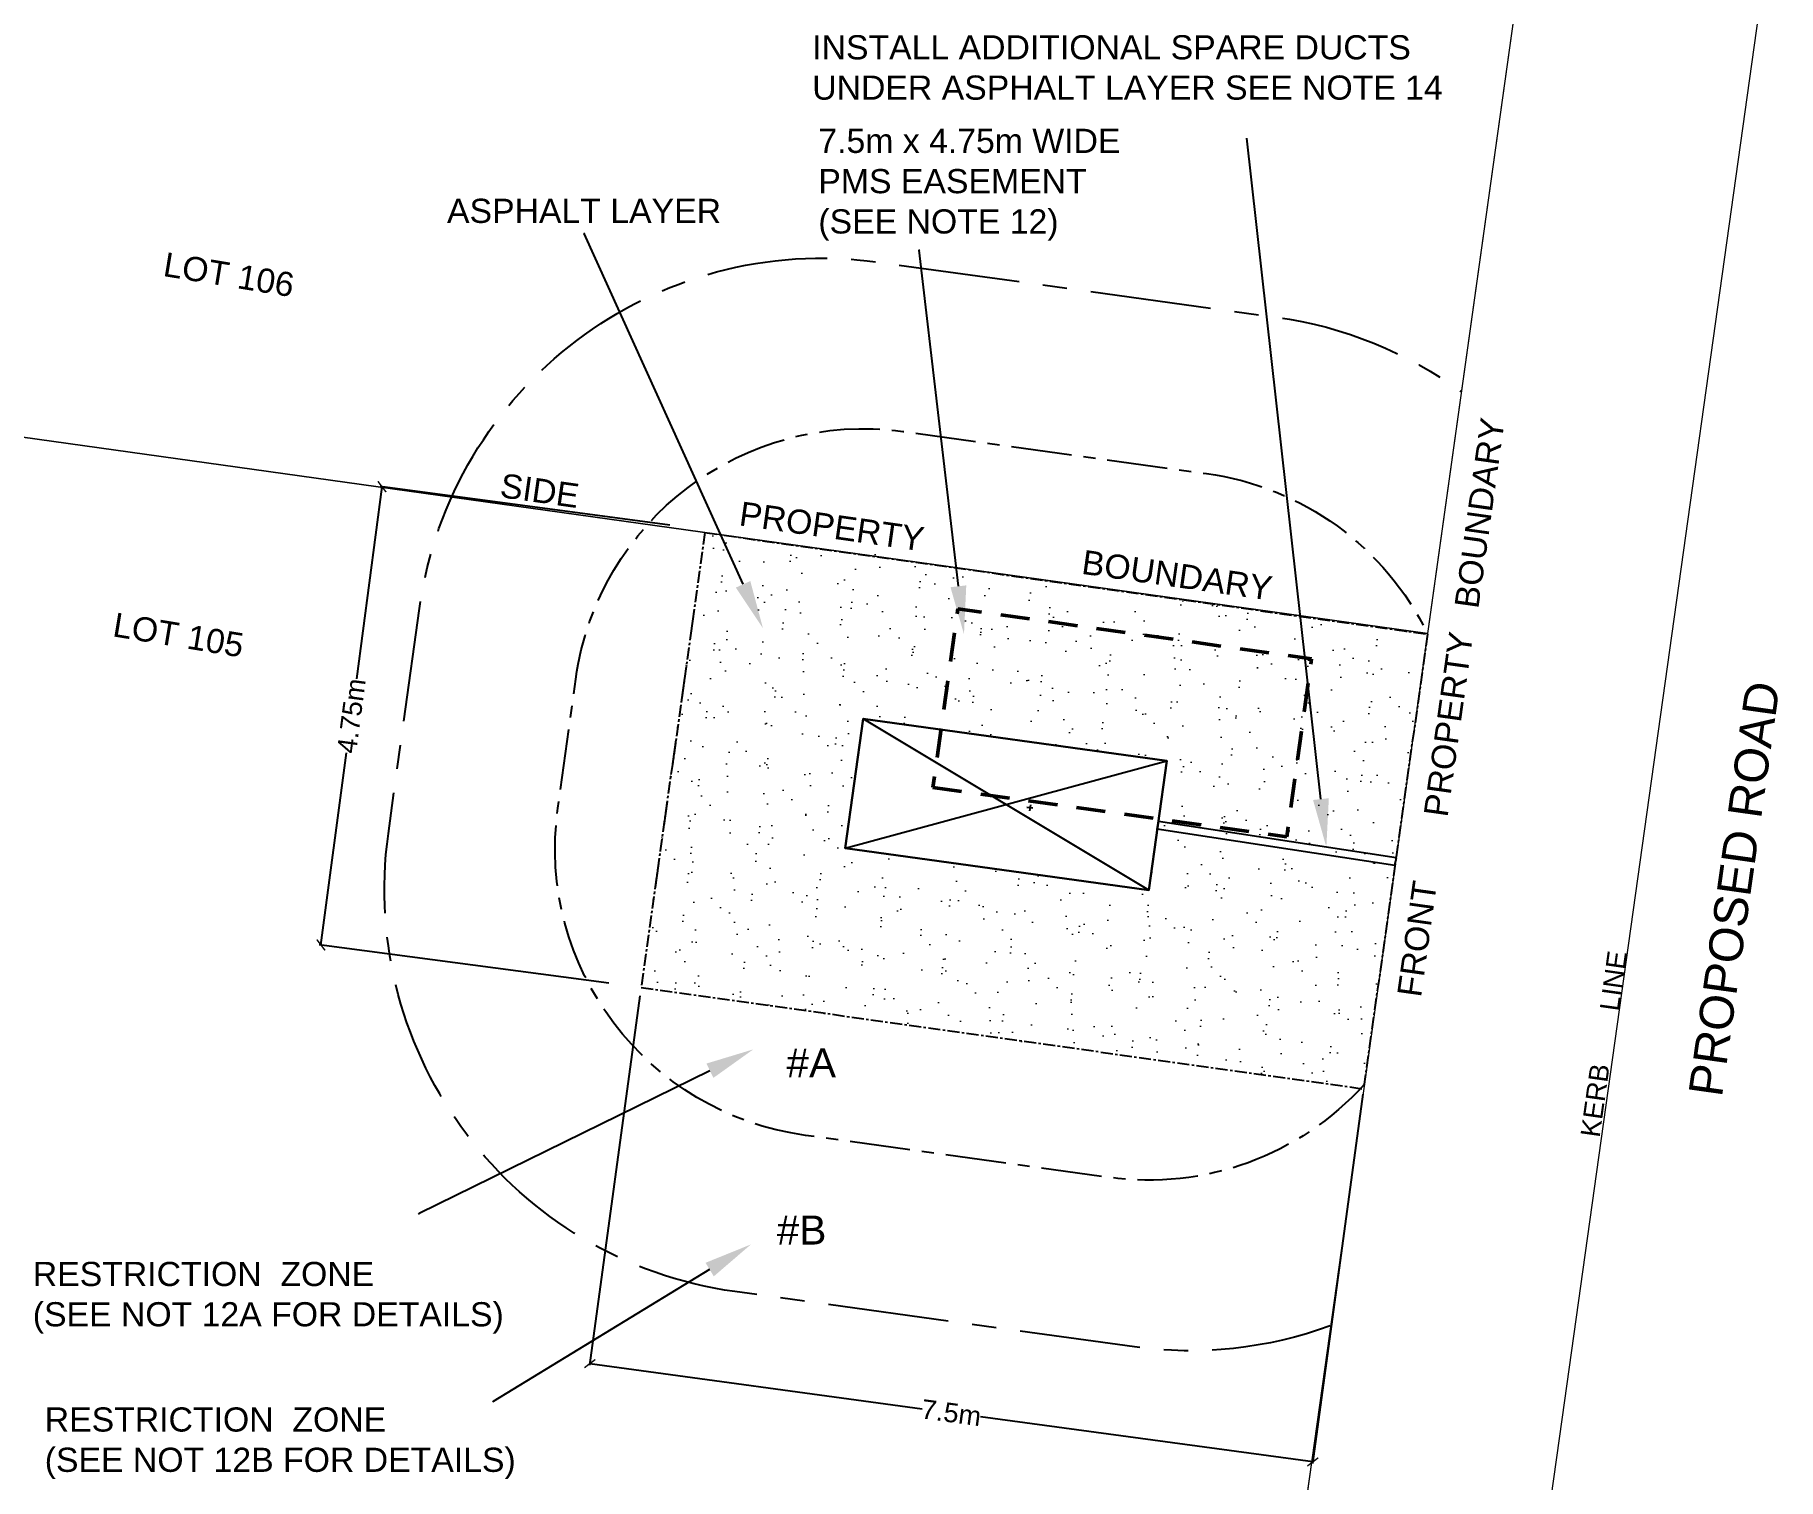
# Model space of a CAD drawing. Header units: metres. Extents: x 301573 to 308964, y 6278036 to 6284182.
# Drawn here: x 306127.5 to 306307.7, y 6281734 to 6281883.4 of the extents above; entities that cross this region are included whole.
import ezdxf
from ezdxf import colors
from ezdxf.entities.mleader import LeaderData, LeaderLine
from ezdxf.math import Vec2, Vec3

# ---------------------------------------------------------------- set-up
doc = ezdxf.new("R2010")
doc.units = ezdxf.units.M
for name, pattern in [('CENTER', [2, 1.25, -0.25, 0.25, -0.25]), ('Dash', [5, 3, -2]), ('DIVIDE', [1.25, 0.5, -0.25, 0, -0.25, 0, -0.25])]:
    doc.linetypes.add(name, pattern=pattern)
doc.layers.get('0').update_dxf_attribs({"color": 6})
for name, color, linetype, lineweight in [('_User Dimensions', 140, 'Continuous', 13), ('_User Notes', 7, 'Continuous', 20), ('Cadastre Developer_SP_NEW', 70, 'Continuous', 15), ('Cadastre Roads_SP_NEW', 42, 'Continuous', 15)]:
    doc.layers.add(name, color=color, linetype=linetype, lineweight=lineweight)
for name, color, linetype in [('Duct_SP_NEW', 2, 'Continuous'), ('Notes', 7, 'Continuous'), ('Notes_HV_MISC', 1, 'Continuous')]:
    doc.layers.add(name, color=color, linetype=linetype)
doc.layers.get('0').freeze()
doc.styles.add('ARIAL', font='arial.ttf', dxfattribs={"height": 2})
doc.styles.add('ARIAL (2.0)', font='arial.ttf', dxfattribs={"height": 2})
doc.styles.add('ieISOCP', font='arial.ttf', dxfattribs={"height": 1.5})
doc.styles.get("Standard").update_dxf_attribs({"font": 'arial.ttf'})
doc.dimstyles.get("Standard").update_dxf_attribs({"dimtxt": 0.18, "dimasz": 0.18, "dimexe": 0.18, "dimexo": 0.0625, "dimgap": 0.09, "dimtad": 0, "dimtih": 1, "dimtoh": 1, "dimdec": 4, "dimzin": 0, "dimdsep": 46, "dimtxsty": 'Standard', "dimcen": 0.09, "dimadec": 0, "dimazin": 0, "dimtfac": 1, "dimtdec": 4, "dimtofl": 0, "dimtmove": 0, "dimatfit": 3, "dimfxl": 1, "dimtolj": 1, "dimtzin": 0, "dimarcsym": 0})

msp = doc.modelspace()

# ---------------------------------------------------------------- texts
at = {"layer": '_User Notes', "color": 7, "style": 'ARIAL'}
for s, p in [('LINE', (306291.24684, 6281782.33177)), ('KERB', (306289.25724, 6281769.27184))]:
    msp.add_text(s, height=2, rotation=81.9992649, dxfattribs=at).set_placement(p)
at = {"layer": '_User Notes', "insert": (306298.44252, 6281773.91863), "char_height": 3.5, "attachment_point": 1, "rotation": 81.9992649, "style": 'ARIAL (2.0)'}
msp.add_mtext_dynamic_manual_height_columns('PROPOSED ROAD', width=88.26263, gutter_width=10, heights=[0], dxfattribs=at)
at = {"layer": 'Notes', "attachment_point": 1, "style": 'ARIAL'}
for s, insert, char_height, width in [('INSTALL ADDITIONAL SPARE DUCTS\\PUNDER ASPHALT LAYER SEE NOTE 14', (306207.84764, 6281883.34731), 2.5, 78.5001837), ('7.5m x 4.75m WIDE \\PPMS EASEMENT \\P(SEE NOTE 12)', (306208.47979, 6281873.67325), 2.5, 63.0635584), ('ASPHALT LAYER ', (306170.08336, 6281866.43369), 2.5, 63.0635584), ('#A', (306205.18679, 6281778.55352), 3, 5.7403611), ('#B', (306204.18675, 6281761.27081), 3, 5.7403611), ('RESTRICTION  ZONE\\P(SEE NOT 12A FOR DETAILS)', (306127.24873, 6281756.47836), 2.5, 63.0635584), ('RESTRICTION  ZONE\\P(SEE NOT 12B FOR DETAILS)', (306128.48382, 6281741.42698), 2.5, 63.0635584)]:
    msp.add_mtext(s, dxfattribs=dict(at, insert=insert, char_height=char_height, width=width))
at = {"layer": 'Notes', "char_height": 2.5, "width": 14.8084522, "attachment_point": 1, "style": 'ARIAL'}
for s, insert, rotation in [('BOUNDARY', (306274.2451, 6281824.30186), 82.0302225), ('SIDE', (306175.81556, 6281838.05936), 351.9192322), ('PROPERTY', (306200.54175, 6281835.13921), 351.9192322), ('BOUNDARY', (306235.95472, 6281830.13163), 351.9192322), ('PROPERTY', (306271.06261, 6281802.74222), 82.0302225), ('FRONT', (306268.31712, 6281784.11136), 82.0302225)]:
    msp.add_mtext(s, dxfattribs=dict(at, insert=insert, rotation=rotation))

# ---------------------------------------------------------------- blocks, each defined once
blk = doc.blocks.new('_ArchTick')
at = {"color": 0, "linetype": 'ByBlock', "const_width": 0.15}
blk.add_lwpolyline([(-0.5, -0.5), (0.5, 0.5)], dxfattribs=at)
blk = doc.blocks.new('*D243')
at = {"layer": 'Notes', "color": 0, "lineweight": -2, "transparency": 16777216}
for p, q in [((306163.36, 6281836.65), (306160.71, 6281816.78)), ((306193.12, 6281832.68), (306163.18, 6281836.67)), ((306157.05, 6281789.25), (306159.69, 6281809.12)), ((306186.8, 6281785.29), (306156.87, 6281789.28))]:
    blk.add_line(p, q, dxfattribs=at)
for p, rotation in [((306163.36, 6281836.65), 82.41198533843972), ((306157.05, 6281789.25), 262.4119853384397)]:
    blk.add_blockref('_ArchTick', p, dxfattribs=dict(at, rotation=rotation))
at = {"layer": 'Notes', "color": 0, "transparency": 16777216, "insert": (306160.2, 6281812.95), "char_height": 2, "attachment_point": 5, "rotation": 82.412}
blk.add_mtext('\\A1;4.75m', dxfattribs=at)
blk = doc.blocks.new('*D244')
at = {"layer": 'Notes', "color": 0, "lineweight": -2, "transparency": 16777216}
for p, q in [((306190.03, 6281783.99), (306184.83, 6281745.78)), ((306264.78, 6281773.83), (306259.59, 6281735.61)), ((306184.86, 6281745.96), (306219.22, 6281741.28)), ((306259.61, 6281735.79), (306225.25, 6281740.46))]:
    blk.add_line(p, q, dxfattribs=at)
for p, rotation in [((306184.86, 6281745.96), 172.2561202640948), ((306259.61, 6281735.79), 352.2561202640948)]:
    blk.add_blockref('_ArchTick', p, dxfattribs=dict(at, rotation=rotation))
at = {"layer": 'Notes', "color": 0, "transparency": 16777216, "insert": (306222.23, 6281740.87), "char_height": 2, "attachment_point": 5, "rotation": 352.2561}
blk.add_mtext('\\A1;7.5m', dxfattribs=at)
blk = doc.blocks.new('PMS_(PLINTH)')
for p, q in [((-0.675, -1.335), (0.675, 1.835)), ((-0.675, 1.835), (0.675, -1.335)), ((0, 0.25), (0, 0.25)), ((0, 0.25), (0, 0.25)), ((0.03125, 0), (-0.03125, 0)), ((0, -0.03125), (0, 0.03125))]:
    blk.add_line(p, q)
blk.add_lwpolyline([(-0.675, -1.335), (0.675, -1.335), (0.675, 1.835), (-0.675, 1.835)], close=True)

# ---------------------------------------------------------------- dimensions: what is measured, and where the dimension line sits
at = {"layer": 'Notes'}
dim = msp.add_linear_dim(base=(306163.36062, 6281836.64564), p1=(306187.79486, 6281785.15574), p2=(306194.10846, 6281832.54955), angle=82.4119853, text='4.75m', dimstyle='Standard', override={"dimtxt": 2, "dimasz": 1, "dimexo": 1, "dimtih": 0, "dimblk1": 'ArchTick', "dimblk2": 'ArchTick', "dimsah": 1}, dxfattribs=at)
dim.commit()
dim.dimension.update_dxf_attribs({"geometry": '*D243', "text_midpoint": (306160.20382, 6281812.94874), "dimtype": 161})
dim = msp.add_aligned_dim(p1=(306264.91829, 6281774.81617), p2=(306190.16347, 6281784.98172), distance=39.38362, text='7.5m', dimstyle='Standard', override={"dimtxt": 2, "dimasz": 1, "dimexo": 1, "dimtih": 0, "dimblk1": 'ArchTick', "dimblk2": 'ArchTick', "dimsah": 1, "dimse2": 0}, dxfattribs=at)
dim.commit()
dim.dimension.update_dxf_attribs({"geometry": '*D244', "text_midpoint": (306222.23413, 6281740.8745)})

# ---------------------------------------------------------------- hatches: boundary and pattern name
at = {"layer": 'Notes', "lineweight": 5}
h = msp.add_hatch(dxfattribs=at)
h.set_pattern_fill('AR-SAND', color=256, scale=0.1, angle=-54.0007791)
h.set_pattern_definition([(343.499220875, (-51813001.3644, -27998509.2703), (3.8654296609, 3.0060915198), [0, -3.8608, 0, -4.318, 0, -4.1275]), (313.499220875, (-51813001.3644, -27998509.27), (8.4414762884, 0.576557682), [0, -2.0828, 0, -3.4798, 0, -1.3335]), (273.499220875, (-51813003.2007, -27998506.7427), (4.6608766627, -6.39087852044), [0, -1.27, 0, -4.572, 0, -5.969]), (263.499220875, (-51813003.201, -27998506.743), (6.2915421483, -4.8670413317), [0, -0.635, 0, -2.9972, 0, -3.429])])
h.paths.add_polyline_path([(306271.46624, 6281821.40292), (306196.73858, 6281831.76167), (306190.22355, 6281784.71059), (306264.85492, 6281774.36527)])
h.paths.add_polyline_path([(306244.50962, 6281808.30024), (306242.65798, 6281794.92782), (306211.25757, 6281799.27575), (306213.10921, 6281812.64816)], flags=16)

# ---------------------------------------------------------------- linework, layer by layer
at = {"layer": '_User Dimensions', "linetype": 'Dash', "lineweight": 50, "flags": 128}
msp.add_lwpolyline([(306220.32324, 6281805.54866), (306256.9101, 6281800.43072), (306259.48593, 6281818.84471), (306222.90844, 6281824.02954), (306220.32324, 6281805.54866)], close=True, dxfattribs=at)
at = {"layer": 'Cadastre Developer_SP_NEW', "flags": 128}
for points in [[(305613.28147, 6281913.52199), (305665.41189, 6282286.19358), (306323.60356, 6282194.12358), (306271.47314, 6281821.45199)], [(305561.137, 6281540.7514), (305613.28137, 6281913.52201), (306271.47304, 6281821.45201), (306219.32826, 6281448.68101)]]:
    msp.add_lwpolyline(points, close=True, dxfattribs=at)
at = {"layer": 'Cadastre Roads_SP_NEW', "linetype": 'Continuous', "flags": 128}
msp.add_lwpolyline([(305083.73964, 6278099.77325), (305219.4702, 6278035.84702), (305875.90942, 6279358.97334), (306080.5261, 6279771.40104, 0.064991001), (306173.14653, 6280041.15006), (306532.91094, 6282607.65766), (306613.16274, 6283181.36035), (306680.67696, 6283231.02941), (307017.91205, 6283175.47658), (307394.33886, 6283113.46769), (307770.76568, 6283051.45879), (308147.19249, 6282989.44989), (308523.61931, 6282927.441), (308728.28447, 6282893.72645), (308789.17934, 6282823.99795), (308808.82204, 6282128.0316), (308813.90598, 6281947.9014), (308767.96983, 6281619.51384), (308916.52346, 6281598.73357), (308964.20087, 6281939.5691), (308933.93661, 6283011.87089), (308478.63001, 6283086.87368), (308105.1633, 6283148.39496), (307731.69659, 6283209.91623), (307358.22989, 6283271.43751), (306984.76318, 6283332.95879), (306611.29647, 6283394.48007), (306552.09435, 6283404.23245), (306486.91138, 6283361.56219), (306417.25404, 6282863.60951), (306365.12328, 6282490.93797), (306312.99251, 6282118.26644), (306260.86175, 6281745.5949), (306208.74484, 6281373.0224), (306156.66635, 6281000.74745), (306104.70496, 6280629.2639), (306052.86199, 6280258.67256), (306033.61049, 6280121.02492, -0.080564281), (305946.15452, 6279838.06647), (305083.73964, 6278099.77325)], format="xyb", dxfattribs=at)
msp.add_lwpolyline([(305117.47461, 6278111.51879), (305207.96165, 6278068.9013), (305853.51416, 6279370.08424), (306058.13084, 6279782.51195, 0.064812218), (306148.49626, 6280045.38866), (306508.153, 6282611.12815), (306589.86307, 6283195.25574), (306674.34694, 6283257.40909), (307021.97554, 6283200.14413), (307398.40236, 6283138.13524), (307774.82917, 6283076.12634), (308151.25598, 6283014.11744), (308527.6828, 6282952.10855), (308741.20804, 6282916.93447), (308813.91605, 6282833.67917), (308833.81209, 6282128.73691), (308838.95513, 6281946.51268), (308796.19214, 6281640.8094), (308895.2279, 6281626.95589), (308939.15172, 6281940.95781), (308909.52827, 6282990.55476), (308474.56652, 6283062.20613), (308101.09981, 6283123.72741), (307727.6331, 6283185.24868), (307354.16639, 6283246.76996), (306980.69968, 6283308.29124), (306607.23298, 6283369.81252), (306557.63941, 6283377.98208), (306510.09823, 6283346.86054), (306442.01297, 6282860.14605), (306389.88222, 6282487.4746), (306337.75145, 6282114.80306), (306285.62069, 6281742.13153), (306233.50378, 6281369.55903), (306181.42526, 6280997.28386), (306129.46393, 6280625.80074), (306077.6209, 6280255.20897), (306058.36951, 6280117.5621, -0.080564281), (305968.54979, 6279826.95556)], format="xyb", close=True, dxfattribs=at)
at = {"layer": 'Duct_SP_NEW'}
for p, q in [((306243.64382, 6281802.0095), (306243.5838, 6281801.61403)), ((306268.2206, 6281798.27956), (306243.64382, 6281802.0095)), ((306243.52378, 6281801.21856), (306243.5838, 6281801.61403)), ((306268.10056, 6281797.48862), (306243.52378, 6281801.21856)), ((306268.2206, 6281798.27956), (306268.16058, 6281797.88409)), ((306268.10056, 6281797.48862), (306268.16058, 6281797.88409))]:
    msp.add_line(p, q, dxfattribs=at)
at = {"layer": 'Notes', "linetype": 'CENTER'}
for p, q in [((306196.7585, 6281831.90338), (306190.14717, 6281784.86574)), ((306196.7585, 6281831.90338), (306271.46624, 6281821.40292)), ((306271.46624, 6281821.40292), (306264.85492, 6281774.36527)), ((306190.14717, 6281784.86574), (306264.85492, 6281774.36527))]:
    msp.add_line(p, q, dxfattribs=at)
at = {"layer": 'Notes', "linetype": 'DIVIDE', "ltscale": 5}
msp.add_line((306195.54062, 6281823.23855), (306191.36505, 6281793.53057), dxfattribs=at)
at = {"layer": 'Notes', "linetype": 'CENTER', "ltscale": 10, "flags": 128}
msp.add_lwpolyline([(306261.41155, 6281749.86673, -0.123051809), (306241.16427, 6281747.68622), (306199.85837, 6281753.40573, -0.414213562), (306164.01597, 6281800.76946), (306167.2392, 6281824.04736, -0.414213562), (306214.60292, 6281859.88976), (306255.90882, 6281854.17025, -0.124420808), (306274.98483, 6281846.43664, -0.124420808)], format="xyb", dxfattribs=at)
at = {"layer": 'Notes', "linetype": 'CENTER', "ltscale": 5, "flags": 128}
msp.add_lwpolyline([(306264.91829, 6281774.81617, -0.248338336), (306238.54322, 6281765.21135), (306207.14282, 6281769.55928, -0.414213562), (306181.5411, 6281803.39051), (306183.39274, 6281816.76292, -0.414213562), (306217.22397, 6281842.36464), (306248.62438, 6281838.01671, -0.249862061), (306271.47314, 6281821.45199, -0.249862061)], format="xyb", dxfattribs=at)
at = {"layer": 'Notes_HV_MISC', "ltscale": 0.6, "flags": 128}
msp.add_lwpolyline([(306211.25757, 6281799.27575), (306213.10921, 6281812.64816), (306244.50962, 6281808.30024), (306242.65798, 6281794.92782)], close=True, dxfattribs=at)

# ---------------------------------------------------------------- block references
at = {"layer": 'Notes', "xscale": 10, "yscale": 10, "zscale": 10, "rotation": 82.11654133405}
msp.add_blockref('PMS_(PLINTH)', (306230.35997, 6281803.4451), dxfattribs=at)

msp.set_redraw_order([(e.dxf.handle, doc.entitydb.next_handle()) for e in msp.query("TEXT MTEXT ATTDEF DIMENSION ARC_DIMENSION")])  # texts and dimensions are drawn at this point

# ---------------------------------------------------------------- leaders
at = {"layer": 'Notes'}
ml = msp.add_multileader_mtext('Standard', dxfattribs=at)
ml.set_content('')
ml.set_leader_properties()
ml.build(insert=Vec2(0, 0))
ml.multileader.update_dxf_attribs({"text_right_attachment_type": 6, "dogleg_length": 0.01, "arrow_head_size": 5})
ctx = ml.context
ctx.base_point, ctx.char_height, ctx.arrow_head_size, ctx.landing_gap_size, ctx.plane_origin, ctx.plane_x_axis, ctx.plane_y_axis = Vec3(306252.78921, 6281872.71442), 40, 5, 20, Vec3(306247.93318, 6281826.15353), Vec3(0.747094504, 0.664717837), Vec3(-0.664717837, 0.747094504)
ctx.right_attachment = 6
notes = []
notes.append((ctx, [(0, (1, 1, 0), (306252.78921, 6281872.71442), (0.747094504, 0.664717837), 0.000000000163, [(0, [(306261.0103, 6281799.37385)], 0, [])])]))
ctx.mtext, ml.multileader.dxf.content_type = None, 0
ml = msp.add_multileader_mtext('Standard', dxfattribs=at)
ml.set_content('')
ml.set_leader_properties()
ml.build(insert=Vec2(0, 0))
ml.multileader.update_dxf_attribs({"text_right_attachment_type": 6, "dogleg_length": 0.01, "arrow_head_size": 5})
ctx = ml.context
ctx.base_point, ctx.char_height, ctx.arrow_head_size, ctx.landing_gap_size, ctx.plane_origin, ctx.plane_x_axis, ctx.plane_y_axis = Vec3(306184.33736, 6281862.92178), 40, 5, 20, Vec3(306170.99523, 6281820.14839), Vec3(0.747094504, 0.664717837), Vec3(-0.664717837, 0.747094504)
ctx.right_attachment = 6
notes.append((ctx, [(0, (1, 1, 0), (306184.26265, 6281862.85531), (0.747094504, 0.664717837), 0.1, [(0, [(306202.758, 6281821.99939)], 0, [])])]))
ctx.mtext, ml.multileader.dxf.content_type = None, 0
ml = msp.add_multileader_mtext('Standard', dxfattribs=at)
ml.set_content('')
ml.set_leader_properties()
ml.build(insert=Vec2(0, 0))
ml.multileader.update_dxf_attribs({"text_right_attachment_type": 6, "dogleg_length": 0.01, "arrow_head_size": 5})
ctx = ml.context
ctx.base_point, ctx.char_height, ctx.arrow_head_size, ctx.landing_gap_size, ctx.plane_origin, ctx.plane_x_axis, ctx.plane_y_axis = Vec3(306218.98223, 6281861.19642), 40, 5, 20, Vec3(306298.67542, 6281755.62701), Vec3(0.747094504, 0.664717837), Vec3(-0.664717837, 0.747094504)
ctx.right_attachment = 6
notes.append((ctx, [(0, (1, 1, 0), (306218.90752, 6281861.12995), (0.747094504, 0.664717837), 0.1, [(0, [(306223.5404, 6281821.38566)], 0, [])])]))
ctx.mtext, ml.multileader.dxf.content_type = None, 0
ml = msp.add_multileader_mtext('Standard', dxfattribs=at)
ml.set_content('')
ml.set_leader_properties()
ml.build(insert=Vec2(0, 0))
ml.multileader.update_dxf_attribs({"text_right_attachment_type": 6, "dogleg_length": 0.01, "arrow_head_size": 5})
ctx = ml.context
ctx.base_point, ctx.char_height, ctx.arrow_head_size, ctx.landing_gap_size, ctx.plane_origin, ctx.plane_x_axis, ctx.plane_y_axis = Vec3(306167.11485, 6281761.40033), 40, 5, 20, Vec3(306161.29715, 6281703.10351), Vec3(0.747094504, 0.664717837), Vec3(-0.664717837, 0.747094504)
ctx.right_attachment = 6
notes.append((ctx, [(1, (1, 1, 0), (306167.18956, 6281761.46681), (-0.747094504, -0.664717837), 0.1, [(0, [(306201.75781, 6281778.45711)], 0, [])])]))
ctx.mtext, ml.multileader.dxf.content_type = None, 0
ml = msp.add_multileader_mtext('Standard', dxfattribs=at)
ml.set_content('')
ml.set_leader_properties()
ml.build(insert=Vec2(0, 0))
ml.multileader.update_dxf_attribs({"text_right_attachment_type": 6, "dogleg_length": 0.01, "arrow_head_size": 5})
ctx = ml.context
ctx.base_point, ctx.char_height, ctx.arrow_head_size, ctx.landing_gap_size, ctx.plane_origin, ctx.plane_x_axis, ctx.plane_y_axis = Vec3(306174.7871, 6281741.97161), 40, 5, 20, Vec3(306154.1775, 6281676.91928), Vec3(0.747094504, 0.664717837), Vec3(-0.664717837, 0.747094504)
ctx.right_attachment = 6
notes.append((ctx, [(1, (1, 1, 0), (306174.86181, 6281742.03808), (-0.747094504, -0.664717837), 0.1, [(0, [(306201.51209, 6281758.28498)], 0, [])])]))
ctx.mtext, ml.multileader.dxf.content_type = None, 0
for ctx, leaders in notes:
    for number, flags, end, landing, length, lines in leaders:
        leader = LeaderData()
        leader.index, (leader.has_last_leader_line, leader.has_dogleg_vector, leader.attachment_direction) = number, flags
        leader.last_leader_point, leader.dogleg_vector, leader.dogleg_length = Vec3(end), Vec3(landing), length
        for number, points, colour, breaks in lines:
            line = LeaderLine()
            line.index, line.vertices, line.color, line.breaks = number, Vec3.list(points), colors.encode_raw_color(colour), breaks
            leader.lines.append(line)
        ctx.leaders.append(leader)

# ---------------------------------------------------------------- next in the draw order: texts
at = {"layer": 'Cadastre Developer_SP_NEW', "char_height": 2.5, "attachment_point": 5, "rotation": 350.6456595, "style": 'ieISOCP', "bg_fill": 3, "box_fill_scale": 1.5, "bg_fill_color": 256, "bg_fill_transparency": 0}
for s, insert in [('LOT 106', (306147.52612, 6281858.57137)), ('LOT 105', (306142.31304, 6281821.30421))]:
    msp.add_mtext(s, dxfattribs=dict(at, insert=insert))

doc.saveas('drawing.dxf')
